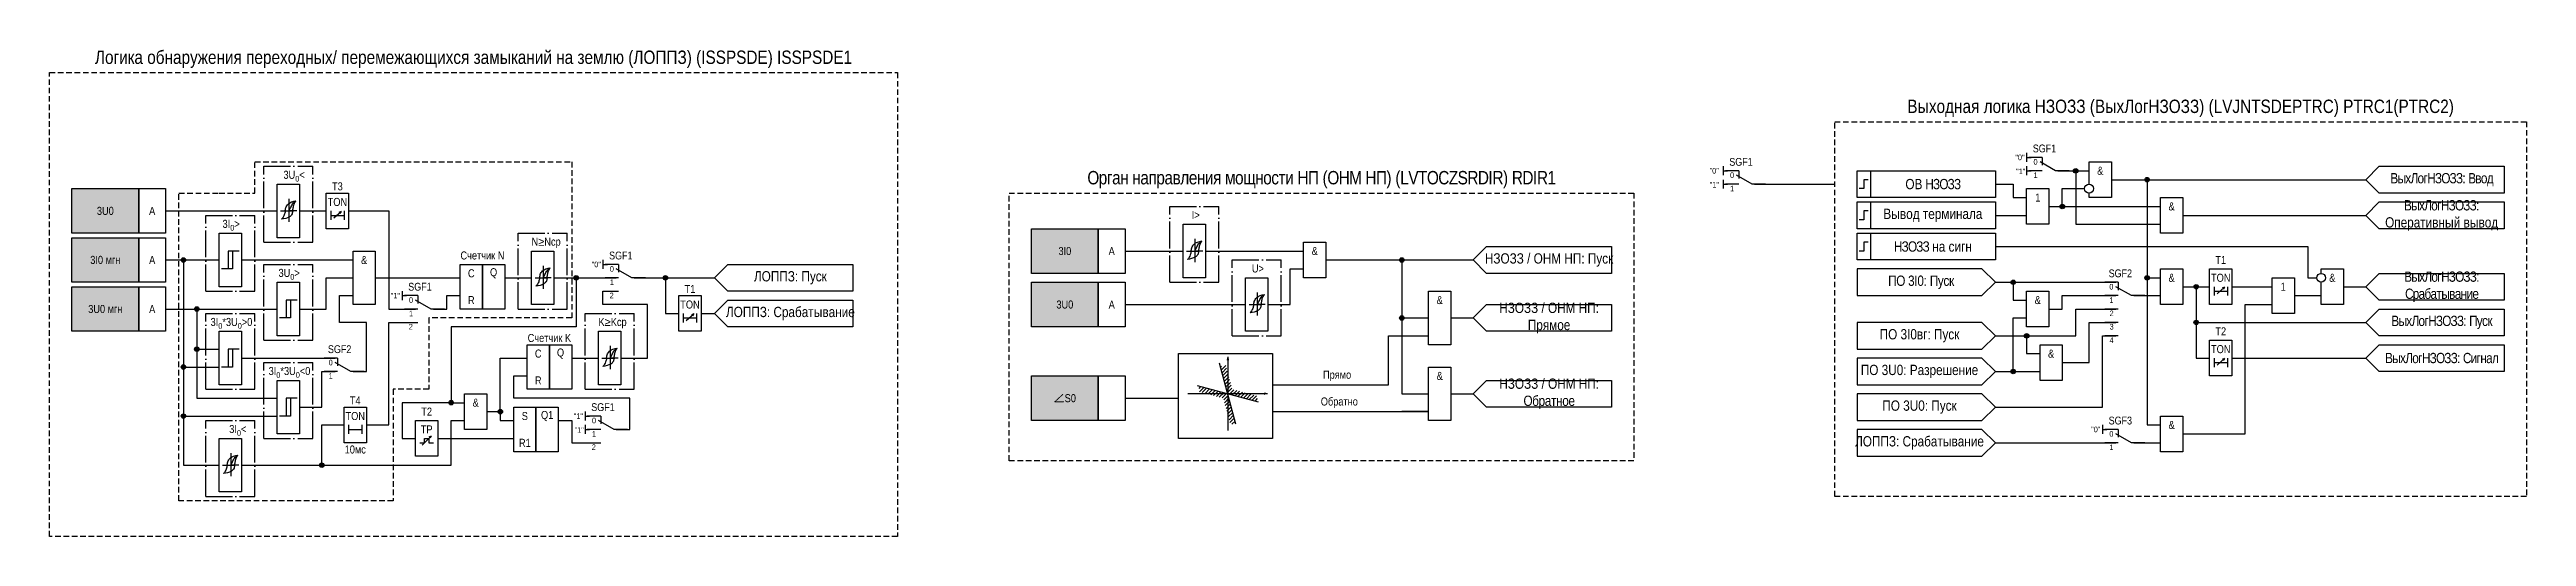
# Model space of a CAD drawing. Header units: millimetres. Extents: x -57 to 1465, y 0 to 506.
# Drawn here: x 801 to 1356, y 379 to 488 of the extents above; entities that cross this region are included whole.
import ezdxf
from ezdxf.enums import TextEntityAlignment as Align

# ---------------------------------------------------------------- set-up
doc = ezdxf.new("R2010")
doc.units = ezdxf.units.MM
doc.linetypes.add('ACAD_ISO04W100', pattern=[30, 24, -3, 0, -3])
doc.linetypes.add('штриховая2', pattern=[0.375, 0.25, -0.125])
doc.layers.add('TEXT', color=7, linetype='Continuous', lineweight=25)
doc.layers.add('Основная', color=7, linetype='Continuous')
doc.styles.add('1.8_Gost_RD', font='ARIALN.TTF', dxfattribs={"height": 1.8})
doc.styles.add('2.5_Gost_RD', font='ARIALN.TTF', dxfattribs={"height": 2.5})
doc.styles.add('3.5_Gost_RD', font='ARIALN.TTF', dxfattribs={"height": 3.5})
doc.styles.add('Вывод', font='ARIALN.TTF', dxfattribs={"height": 2.5})
doc.styles.add('Компонент', font='ARIALN.TTF', dxfattribs={"height": 3.5})

msp = doc.modelspace()

# ---------------------------------------------------------------- texts
at = {"color": 30, "ltscale": 100, "char_height": 3, "attachment_point": 5, "style": '3.5_Gost_RD'}
for s, insert, width in [('Логика обнаружения переходных/ перемежающихся замыканий на землю (ЛОППЗ) (ISSPSDE){\\C6; ISSPSDE1}', (896, 486), 190), ('\\pt147;Выходная логика НЗОЗЗ (ВыхЛогНЗОЗЗ) (LVJNTSDEPTRC) {\\C6;PTRC1(PTRC2)}', (1278.5, 475), 155), ('\\pt147;{\\T0.95;Орган направления мощности НП (ОНМ НП) (LVTOCZSRDIR) \\C6;RDIR1}', (1086, 459), 140)]:
    msp.add_mtext(s, dxfattribs=dict(at, insert=insert, width=width))
at = {"ltscale": 100}
for s, width, insert, char_height, attachment_point, style in [('\\A1;\\pi1.4162;3U{\\H0.7x;\\S^ 0;}<', 8, (852, 461), 1.8, 1, '1.8_Gost_RD'), ('"1"', 2, (1241.6498, 461.4962), 1.25, 1, '3.5_Gost_RD'), ('\\A1;N{\\A0;\\C256;≥Nср}', 8, (909, 446), 1.8, 1, '1.8_Gost_RD'), ('\\A1;\\pi3.30716;3U{\\H0.7x;\\S^ 0;}>', 11, (849, 439), 1.8, 1, '1.8_Gost_RD'), ('2', 2, (927.4093, 433.6607), 1.25, 3, '3.5_Gost_RD'), ('\\A1;K{\\A0;\\C256;≥Kср}', 8, (924, 428), 1.8, 1, '1.8_Gost_RD'), ('2', 2, (1262.5907, 429.6607), 1.25, 1, '3.5_Gost_RD'), ('2', 2, (882.4093, 426.6607), 1.25, 3, '3.5_Gost_RD'), ('4', 2, (1262.5907, 423.6607), 1.25, 1, '3.5_Gost_RD'), ('3', 2, (1262.5907, 426.6607), 1.25, 1, '3.5_Gost_RD'), ('\\A1;\\pi1.09282;3I{\\H0.7x;\\S^ 0;}*3U{\\H0.7x;\\S^ 0;}<0', 11, (849, 417), 1.8, 1, '1.8_Gost_RD'), ('"1"', 2, (918.6405, 403.4962), 1.25, 1, '3.5_Gost_RD'), ('2', 2, (923.4093, 399.6607), 1.25, 3, '3.5_Gost_RD')]:
    msp.add_mtext_dynamic_manual_height_columns(s, width=width, gutter_width=17.5, heights=[0], dxfattribs=dict(at, insert=insert, char_height=char_height, attachment_point=attachment_point, style=style))
at = {"ltscale": 100, "char_height": 1.8, "attachment_point": 5}
for s, insert, width, style in [('&', (1260.5, 461), 5, '2.5_Gost_RD'), ('T3', (865.5, 457.5), 5, '2.5_Gost_RD'), ('1', (1246.5, 455), 5, '2.5_Gost_RD'), ('3U0', (813.5, 452), 15, '1.8_Gost_RD'), ('А', (824, 452), 6, '1.8_Gost_RD'), ('TON', (865.5, 454), 5, '2.5_Gost_RD'), ('&', (1276.5, 453), 5, '2.5_Gost_RD'), ('3I0 мгн', (813.5, 441), 15, '1.8_Gost_RD'), ('А', (824, 441), 6, '1.8_Gost_RD'), ('&', (871.5, 441), 5, '2.5_Gost_RD'), ('C', (895.5, 438), 5, '2.5_Gost_RD'), ('Q', (900.5, 438), 5, '2.5_Gost_RD'), ('3I0', (1028.5, 443), 15, '1.8_Gost_RD'), ('А', (1039, 443), 6, '1.8_Gost_RD'), ('&', (1084.5, 443), 5, '2.5_Gost_RD'), ('T1', (1287.5, 441), 5, '2.5_Gost_RD'), ('R', (895.5, 432), 5, '2.5_Gost_RD'), ('T1', (944.5, 434.5), 5, '2.5_Gost_RD'), ('&', (1112.5, 432), 5, '2.5_Gost_RD'), ('&', (1246.5, 432), 5, '2.5_Gost_RD'), ('&', (1276.5, 437), 5, '2.5_Gost_RD'), ('TON', (1287.5, 437), 5, '2.5_Gost_RD'), ('1', (1301.5, 435), 5, '2.5_Gost_RD'), ('&', (1312.5, 437), 5, '2.5_Gost_RD'), ('3U0 мгн', (813.5, 430), 15, '1.8_Gost_RD'), ('А', (824, 430), 6, '1.8_Gost_RD'), ('TON', (944.5, 431), 5, '2.5_Gost_RD'), ('3U0', (1028.5, 431), 15, '1.8_Gost_RD'), ('А', (1039, 431), 6, '1.8_Gost_RD'), ('TON', (1287.5, 421), 5, '2.5_Gost_RD'), ('T2', (1287.5, 425), 5, '2.5_Gost_RD'), ('C', (910.5, 420), 5, '2.5_Gost_RD'), ('Q', (915.5, 420), 5, '2.5_Gost_RD'), ('&', (1249.5, 420), 5, '2.5_Gost_RD'), ('R', (910.5, 414), 5, '2.5_Gost_RD'), ('{\\fISOCPEUR|b0|i0|c0|p34;∠}S0', (1028.5, 410), 15, '1.8_Gost_RD'), ('Прямо', (1089.5, 415), 18, '2.5_Gost_RD'), ('&', (1112.5, 415), 5, '2.5_Gost_RD'), ('TON', (869.5, 406), 5, '2.5_Gost_RD'), ('T4', (869.5, 409.5), 5, '2.5_Gost_RD'), ('T2', (885.5, 407), 5, '2.5_Gost_RD'), ('&', (896.5, 409), 5, '2.5_Gost_RD'), ('S', (907.5, 406), 5, '2.5_Gost_RD'), ('Q1', (912.5, 406), 5, '2.5_Gost_RD'), ('Обратно', (1090, 409), 18, '2.5_Gost_RD'), ('TP', (885.5, 403), 5, '2.5_Gost_RD'), ('R1', (907.5, 400), 5, '2.5_Gost_RD'), ('&', (1276.5, 404), 5, '2.5_Gost_RD'), ('10мс', (869.5, 398.5), 5, '2.5_Gost_RD')]:
    msp.add_mtext(s, dxfattribs=dict(at, insert=insert, width=width, style=style))
at = {"color": 6, "ltscale": 100, "insert": (1173, 458.4962), "char_height": 1.25, "attachment_point": 1, "style": '3.5_Gost_RD'}
msp.add_mtext_dynamic_manual_height_columns('"1"', width=2, gutter_width=17.5, heights=[0], dxfattribs=at)
at = {"color": 7, "ltscale": 100, "char_height": 1.8, "attachment_point": 1, "style": '1.8_Gost_RD'}
for s, width, insert in [('\\A1;\\pi3.76452;3I{\\H0.7x;\\S^ 0;}>', 11, (836, 450)), ('\\A1;\\pi2.35368; I>', 11, (1054, 452)), ('\\A1;\\pi1.4162;U>', 12.594396, (1069, 440)), ('\\A1;\\pi1.09282;3I{\\H0.7x;\\S^ 0;}*3U{\\H0.7x;\\S^ 0;}>0', 11, (836, 428)), ('\\A1;\\pi2.26452;3I{\\H0.7x;\\S^ 0;}<', 8, (839, 404))]:
    msp.add_mtext_dynamic_manual_height_columns(s, width=width, gutter_width=17.5, heights=[0], dxfattribs=dict(at, insert=insert))
at = {"layer": 'TEXT', "color": 0, "ltscale": 100, "char_height": 2.3, "width": 28, "attachment_point": 5, "style": '2.5_Gost_RD'}
for s, insert in [('{\\C256;ОВ\\A1;\\T0.9; НЗОЗЗ}', (1223, 458)), ('\\A1;{\\T0.9;\\C256;ВыхЛогНЗОЗЗ: Ввод }', (1337, 459)), ('{\\C256;Вывод терминала}', (1223, 451)), ('\\A1;{\\T0.9;\\C256;ВыхЛогНЗОЗЗ\\T1;: Оперативный вывод}', (1337, 451)), ('\\A1;{\\T0.9;\\C256;НЗОЗЗ\\A0;\\T1; на сигн}', (1223, 444)), ('{\\C256;НЗОЗЗ / ОНМ НП: Пуск }', (1137, 441)), ('\\A1;{\\T0.9;\\C256;ВыхЛогНЗОЗЗ: Срабатывание }', (1337, 435)), ('{\\C256;НЗОЗЗ / ОНМ НП: Прямое}', (1137, 428)), ('\\A1;{\\T0.9;\\C256;ВыхЛогНЗОЗЗ: Пуск }', (1337, 427)), ('\\A1;{\\T0.9;\\C256;ВыхЛогНЗОЗЗ: Сигнал}', (1337, 419)), ('{\\C256;НЗОЗЗ / ОНМ НП\\T0.95;: Обратное}', (1137, 411))]:
    msp.add_mtext(s, dxfattribs=dict(at, insert=insert))
at = {"layer": 'TEXT', "ltscale": 100, "attachment_point": 5, "style": '2.5_Gost_RD'}
for s, insert, char_height, width in [('Счетчик N', (898, 442), 1.8, 10), ('ЛОППЗ: Пуск', (967, 437), 2.3, 28), ('{\\T0.95; ПО 3I0: Пуск}', (1220, 436), 2.3, 28), ('ЛОППЗ: Срабатывание', (967, 429), 2.3, 28), ('Счетчик K', (913, 423.5), 1.8, 10), ('ПО 3I0вг: Пуск', (1220, 424), 2.3, 28), ('ПО 3U0: Разрешение', (1220, 416), 2.3, 28), ('ПО 3U0: Пуск', (1220, 408), 2.3, 28), ('ЛОППЗ: Срабатывание', (1220, 400), 2.3, 28)]:
    msp.add_mtext(s, dxfattribs=dict(at, insert=insert, char_height=char_height, width=width))

# ---------------------------------------------------------------- blocks, each defined once
blk = doc.blocks.new('*U94')
at = {"layer": 'Основная', "linetype": 'ACAD_ISO04W100', "ltscale": 0.25}
for p, q in [((0, 0), (11, 0)), ((0, -17), (0, 0)), ((11, -17), (11, 0)), ((0, -17), (11, -17))]:
    blk.add_line(p, q, dxfattribs=at)
at = {"layer": 'Основная', "style": 'Компонент'}
blk.add_attdef('ОУ', text='', height=3.5, dxfattribs=at).set_placement((11, 0), align=Align.MIDDLE_CENTER)
blk = doc.blocks.new('Точка')
at = {"ltscale": 100}
h = blk.add_hatch(color=256, dxfattribs=at)
h.dxf.hatch_style = 1
edge = h.paths.add_edge_path()
edge.add_arc((0, 0), 0.5, 0, 360)
blk.add_circle((0, 0), 0.5, dxfattribs=at)
blk = doc.blocks.new('*U81')
at = {"layer": 'Основная', "color": 0}
blk.add_line((0, 0), (7, 4), dxfattribs=at)
at = {"layer": 'Основная', "ltscale": 0.35}
blk.add_line((6, 6), (6, 2.5), dxfattribs=at)
blk = doc.blocks.new('*U92')
at = {"layer": 'Основная', "color": 0}
for p, q in [((-3, 6), (-9, 6)), ((-3, 0), (-9, 0)), ((9, 0), (3, 0))]:
    blk.add_line(p, q, dxfattribs=at)
at = {"layer": 'Основная', "ltscale": 0.25, "xscale": -1}
blk.add_blockref('*U81', (3, 0), dxfattribs=at)
at = {"layer": 'Основная'}
for tag, height, style, p in [('ОУ', 3.5, 'Компонент', (-2, 10)), ('В1', 2.5, 'Вывод', (-13, 6)), ('В2', 2.5, 'Вывод', (-6, 4)), ('В3', 2.5, 'Вывод', (-6, -2))]:
    blk.add_attdef(tag, text='', height=height, dxfattribs=dict(at, style=style)).set_placement(p, align=Align.MIDDLE_CENTER)
blk = doc.blocks.new('*U83')
at = {"layer": 'Основная', "color": 0}
for p, q in [((-3, 6), (-9, 6)), ((-3, 0), (-9, 0)), ((9, 0), (3, 0))]:
    blk.add_line(p, q, dxfattribs=at)
at = {"layer": 'Основная', "ltscale": 0.25, "xscale": -1}
blk.add_blockref('*U81', (3, 0), dxfattribs=at)
at = {"layer": 'Основная'}
for tag, height, style, p in [('ОУ', 3.5, 'Компонент', (-2, 10)), ('В1', 2.5, 'Вывод', (-14, 6)), ('В2', 2.5, 'Вывод', (-6, 4)), ('В3', 2.5, 'Вывод', (-6, -2))]:
    blk.add_attdef(tag, text='', height=height, dxfattribs=dict(at, style=style)).set_placement(p, align=Align.MIDDLE_CENTER)

# ---------------------------------------------------------------- hatches: boundary and pattern name
at = {"ltscale": 100, "true_color": 0xef8637}
h = msp.add_hatch(color=30, dxfattribs=at)
h.dxf.hatch_style = 1
h.paths.add_polyline_path([(806, 457), (821, 457), (821, 447), (806, 447)])
h = msp.add_hatch(color=30, dxfattribs=at)
h.dxf.hatch_style = 1
h.paths.add_polyline_path([(806, 446), (821, 446), (821, 436), (806, 436)])
h = msp.add_hatch(color=30, dxfattribs=at)
h.dxf.hatch_style = 1
h.paths.add_polyline_path([(1021, 448), (1036, 448), (1036, 438), (1021, 438)])
h = msp.add_hatch(color=30, dxfattribs=at)
h.dxf.hatch_style = 1
h.paths.add_polyline_path([(806, 435), (821, 435), (821, 425), (806, 425)])
h = msp.add_hatch(color=30, dxfattribs=at)
h.dxf.hatch_style = 1
h.paths.add_polyline_path([(1021, 436), (1036, 436), (1036, 426), (1021, 426)])
at = {"ltscale": 100}
h = msp.add_hatch(dxfattribs=at)
h.set_pattern_fill('ANSI31', color=256, scale=0.18)
h.set_pattern_definition([(45, (-69, 227), (-0.40411153, 0.40411153), [])])
edge = h.paths.add_edge_path()
edge.add_line((1071.7049, 410.4714), (1066, 412))
edge.add_line((1066, 412), (1064.5637, 417.3604))
edge.add_arc((1065.0699, 410.7392), 6.6405, 94.371739, 105)
edge.add_line((1063.3512, 417.1534), (1065, 411))
edge.add_line((1065, 411), (1071.5406, 409.2474))
edge.add_arc((1065.0699, 410.7392), 6.6405, 347.017688, 357.688134)
edge = h.paths.add_edge_path()
edge.add_line((1058.471, 411.4815), (1064, 410))
edge.add_line((1064, 410), (1065.5761, 404.1181))
edge.add_arc((1065.0699, 410.7392), 6.6405, 274.371739, 285)
edge.add_line((1066.7886, 404.325), (1065, 411))
edge.add_line((1065, 411), (1058.7201, 412.6827))
edge.add_arc((1065.0699, 410.7392), 6.6405, 162.982312, 173.582199)
h = msp.add_hatch(color=256, dxfattribs=at)
h.dxf.hatch_style = 1
h.paths.add_polyline_path([(1065, 419.2509), (1064.8811, 418.5589, -0.30517304), (1065.0027, 418.6415)])
h.paths.add_polyline_path([(1065, 419.2509), (1065.0027, 418.6415, -0.30517304), (1065.1249, 418.56)])
at = {"ltscale": 100, "true_color": 0xef8637}
h = msp.add_hatch(color=30, dxfattribs=at)
h.dxf.hatch_style = 1
h.paths.add_polyline_path([(1021, 415), (1036, 415), (1036, 405), (1021, 405)])
at = {"ltscale": 100}
h = msp.add_hatch(color=256, dxfattribs=at)
h.dxf.hatch_style = 1
h.paths.add_polyline_path([(1073.9352, 411), (1073.2433, 411.1194, -0.30517304), (1073.3258, 410.9978)])
h.paths.add_polyline_path([(1073.9352, 411), (1073.3258, 410.9978, -0.30517304), (1073.2442, 410.8756)])

# ---------------------------------------------------------------- linework, layer by layer
at = {"color": 6, "ltscale": 100}
for p, q in [((1176, 462), (1176, 460)), ((1176, 461), (1177, 461)), ((1176, 459), (1176, 457)), ((1176, 458), (1177, 458))]:
    msp.add_line(p, q, dxfattribs=at)
at = {"ltscale": 100}
for p, q in [((1244, 465), (1244, 463)), ((1244, 464), (1245, 464)), ((1244, 462), (1244, 460)), ((1244, 461), (1245, 461)), ((852.7865, 452.0009), (854.6014, 452.0009)), ((853.8108, 452), (855.491, 452)), ((856.4163, 452.0028), (854.6014, 452.0009)), ((864.6716, 450.4146), (866.3426, 451.9005)), ((866.3426, 451.9005), (865.8206, 451.6777)), ((866.3426, 451.9005), (866.0758, 451.4341)), ((1279, 451), (1320, 451)), ((925, 441), (925, 439)), ((925, 440), (926, 440)), ((1087, 441), (1115, 441)), ((1104, 441), (1104, 411)), ((1115, 441), (1120, 441)), ((880, 434), (880, 432)), ((880, 433), (881, 433)), ((909.7865, 437.0009), (911.6014, 437.0009)), ((910.8108, 437), (912.491, 437)), ((913.4163, 437.0028), (911.6014, 437.0009)), ((925.5, 434), (928.5, 434)), ((943.6716, 427.4146), (945.3426, 428.9005)), ((945.3426, 428.9005), (944.8206, 428.6777)), ((945.3426, 428.9005), (945.0758, 428.4341)), ((1104, 428), (1110, 428)), ((1115, 428), (1120, 428)), ((1264.5, 430), (1261.5, 430)), ((880.5, 427), (883.5, 427)), ((1264.5, 427), (1261.5, 427)), ((1264.5, 424), (1261.5, 424)), ((924.7865, 419.0009), (926.6014, 419.0009)), ((925.8108, 419), (927.491, 419)), ((928.4163, 419.0028), (926.6014, 419.0009)), ((1066.8301, 404.1699), (1063.1699, 417.8301)), ((1065, 419.2509), (1064.8811, 418.5589)), ((1065, 419.2509), (1065, 402.7491)), ((1065, 419.2509), (1065.1249, 418.56)), ((1073.9352, 411), (1056.0648, 411)), ((1058.1699, 412.8301), (1071.8301, 409.1699)), ((1073.9352, 411), (1073.2433, 411.1194)), ((1073.9352, 411), (1073.2442, 410.8756)), ((1104, 411), (1110, 411)), ((1115, 411), (1120, 411)), ((921, 407), (921, 405)), ((921, 406), (922, 406)), ((1042, 410), (1054, 410)), ((884.5, 399.5), (886.5, 401.5)), ((886.5, 401.5), (885.9915, 401.2478)), ((886.5, 401.5), (886.2602, 401.0192)), ((921, 404), (921, 402)), ((921, 403), (922, 403)), ((921.5, 400), (924.5, 400)), ((1261, 404), (1261, 402)), ((1261, 403), (1262, 403)), ((1268, 400), (1274, 400))]:
    msp.add_line(p, q, dxfattribs=at)
for p, q in [((854.6, 454.72), (854.6, 449.52)), ((1057.6, 445.72), (1057.6, 440.52)), ((911.6, 439.72), (911.6, 434.52)), ((1071.6, 433.72), (1071.6, 428.52)), ((926.6, 421.72), (926.6, 416.52)), ((841.6, 397.72), (841.6, 392.52))]:
    msp.add_line(p, q)
at = {"color": 7, "ltscale": 100}
for p, q in [((1055.7865, 443.0009), (1057.6014, 443.0009)), ((1056.8108, 443), (1058.491, 443)), ((1059.4163, 443.0028), (1057.6014, 443.0009)), ((1286.6716, 433.4146), (1288.3426, 434.9005)), ((1288.3426, 434.9005), (1287.8206, 434.6777)), ((1288.3426, 434.9005), (1288.0758, 434.4341)), ((1069.7865, 431.0009), (1071.6014, 431.0009)), ((1070.8108, 431), (1072.491, 431)), ((1073.4163, 431.0028), (1071.6014, 431.0009)), ((1286.6716, 417.4146), (1288.3426, 418.9005)), ((1288.3426, 418.9005), (1287.8206, 418.6777)), ((1288.3426, 418.9005), (1288.0758, 418.4341)), ((839.7865, 395.0009), (841.6014, 395.0009)), ((840.8108, 395), (842.491, 395)), ((843.4163, 395.0028), (841.6014, 395.0009))]:
    msp.add_line(p, q, dxfattribs=at)
at = {"color": 3, "linetype": 'штриховая2', "ltscale": 5}
msp.add_lwpolyline([(801, 483), (991, 483), (991, 379), (801, 379)], close=True, dxfattribs=at)
at = {"color": 7, "linetype": 'штриховая2', "ltscale": 5}
for points in [[(1201, 472), (1356, 472), (1356, 388), (1201, 388)], [(1016, 456), (1156, 456), (1156, 396), (1016, 396)]]:
    msp.add_lwpolyline(points, close=True, dxfattribs=at)
at = {"color": 251, "linetype": 'штриховая2', "ltscale": 5, "true_color": 0x58595b}
msp.add_lwpolyline([(839, 456), (847, 456), (847, 463), (918, 463), (918, 428), (886, 428), (886, 412), (878, 412), (878, 387), (830, 387), (830, 456), (839, 456)], dxfattribs=at)
at = {"ltscale": 100}
for points in [[(1206, 461), (1209, 461), (1209, 455), (1206, 455)], [(1206, 461), (1237, 461), (1237, 455), (1206, 455)], [(806, 457), (821, 457), (821, 447), (806, 447)], [(821, 457), (827, 457), (827, 447), (821, 447)], [(852, 458), (857, 458), (857, 446), (852, 446)], [(863, 456), (868, 456), (868, 448), (863, 448)], [(1244, 457), (1249, 457), (1249, 449), (1244, 449)], [(1206, 454), (1237, 454), (1237, 448), (1206, 448)], [(1206, 454), (1209, 454), (1209, 448), (1206, 448)], [(1274, 455), (1279, 455), (1279, 447), (1274, 447)], [(806, 446), (821, 446), (821, 436), (806, 436)], [(821, 446), (827, 446), (827, 436), (821, 436)], [(839, 447), (844, 447), (844, 435), (839, 435)], [(1021, 448), (1036, 448), (1036, 438), (1021, 438)], [(1036, 448), (1042, 448), (1042, 438), (1036, 438)], [(1055, 449), (1060, 449), (1060, 437), (1055, 437)], [(1082, 445), (1087, 445), (1087, 437), (1082, 437)], [(1206, 447), (1237, 447), (1237, 441), (1206, 441)], [(1206, 447), (1209, 447), (1209, 441), (1206, 441)], [(869, 443), (874, 443), (874, 431), (869, 431)], [(893, 440), (898, 440), (898, 430), (893, 430)], [(898, 440), (903, 440), (903, 430), (898, 430)], [(909, 443), (914, 443), (914, 431), (909, 431)], [(1274, 439), (1279, 439), (1279, 431), (1274, 431)], [(1285, 439), (1290, 439), (1290, 431), (1285, 431)], [(806, 435), (821, 435), (821, 425), (806, 425)], [(821, 435), (827, 435), (827, 425), (821, 425)], [(852, 436), (857, 436), (857, 424), (852, 424)], [(942, 433), (947, 433), (947, 425), (942, 425)], [(1021, 436), (1036, 436), (1036, 426), (1021, 426)], [(1036, 436), (1042, 436), (1042, 426), (1036, 426)], [(1069, 437), (1074, 437), (1074, 425), (1069, 425)], [(1110, 434), (1115, 434), (1115, 422), (1110, 422)], [(1244, 434), (1249, 434), (1249, 426), (1244, 426)], [(1299, 437), (1304, 437), (1304, 429), (1299, 429)], [(839, 425), (844, 425), (844, 413), (839, 413)], [(908, 422), (913, 422), (913, 412), (908, 412)], [(913, 422), (918, 422), (918, 412), (913, 412)], [(924, 425), (929, 425), (929, 413), (924, 413)], [(1247, 422), (1252, 422), (1252, 414), (1247, 414)], [(1285, 423), (1290, 423), (1290, 415), (1285, 415)], [(1054, 420), (1075, 420), (1075, 401), (1054, 401)], [(1110, 417), (1115, 417), (1115, 405), (1110, 405)], [(852, 414), (857, 414), (857, 402), (852, 402)], [(894, 411), (899, 411), (899, 403), (894, 403)], [(1021, 415), (1036, 415), (1036, 405), (1021, 405)], [(1036, 415), (1042, 415), (1042, 405), (1036, 405)], [(867, 408), (872, 408), (872, 400), (867, 400)], [(905, 408), (910, 408), (910, 398), (905, 398)], [(910, 408), (915, 408), (915, 398), (910, 398)], [(1274, 406), (1279, 406), (1279, 398), (1274, 398)], [(839, 401), (844, 401), (844, 389), (839, 389)], [(883, 405), (888, 405), (888, 397), (883, 397)]]:
    msp.add_lwpolyline(points, close=True, dxfattribs=at)
for points in [[(1251, 461), (1258, 461)], [(1251, 461), (1255, 461), (1255, 449), (1274, 449)], [(1258, 458), (1258, 463), (1263, 463), (1263, 455), (1258, 455), (1258, 456)], [(1320, 459), (1323, 462), (1351, 462), (1351, 456), (1323, 456), (1320, 459)], [(1237, 458), (1241, 458), (1241, 455), (1244, 455)], [(1249, 453), (1252, 453), (1252, 457), (1257, 457)], [(1263, 459), (1320, 459)], [(1263, 459), (1271, 459), (1271, 404), (1274, 404)], [(1263, 459), (1271, 459), (1271, 437), (1274, 437)], [(827, 452), (852, 452)], [(857, 452), (863, 452)], [(864, 452), (864, 450)], [(864, 451), (867, 451)], [(867, 452), (867, 450)], [(868, 452), (877, 452), (877, 430), (883, 430)], [(1237, 451), (1244, 451)], [(1249, 453), (1274, 453)], [(1320, 451), (1323, 454), (1351, 454), (1351, 448), (1323, 448), (1320, 451)], [(1120, 441), (1123, 444), (1151, 444), (1151, 438), (1123, 438), (1120, 441)], [(1237, 444), (1307, 444), (1307, 437), (1309, 437)], [(827, 441), (839, 441)], [(827, 441), (831, 441), (831, 417), (839, 417)], [(827, 441), (831, 441), (831, 406), (852, 406)], [(827, 441), (831, 441), (831, 395), (839, 395)], [(843.5, 443), (841, 443), (841, 439), (839.5, 439)], [(843.5, 443), (842, 443), (842, 439), (839.5, 439)], [(844, 441), (869, 441)], [(950, 437), (953, 440), (981, 440), (981, 434), (953, 434), (950, 437)], [(1042, 443), (1055, 443)], [(1060, 443), (1082, 443)], [(1074, 431), (1079, 431), (1079, 439), (1082, 439)], [(1237, 436), (1234, 439), (1206, 439), (1206, 433), (1234, 433), (1237, 436)], [(1310, 438), (1310, 439), (1315, 439), (1315, 431), (1310, 431), (1310, 436)], [(857, 430), (863, 430), (863, 437), (869, 437)], [(869, 416), (872, 416), (872, 427), (866, 427), (866, 433), (869, 433)], [(874, 437), (893, 437)], [(914, 437), (919, 437), (919, 426), (891, 426), (891, 409), (880, 409), (880, 401), (883, 401)], [(887, 430), (890, 430), (890, 433), (893, 433)], [(914, 437), (919, 437), (919, 426), (891, 426), (891, 409), (894, 409)], [(903, 437), (909, 437)], [(914, 437), (928, 437)], [(929, 419), (935, 419), (935, 431), (925, 431), (925, 434), (928, 434)], [(932, 437), (936, 437)], [(936, 437), (950, 437)], [(936, 437), (939, 437), (939, 429), (942, 429)], [(1237, 436), (1264, 436)], [(1237, 436), (1241, 436), (1241, 432), (1244, 432)], [(1249, 430), (1252, 430), (1252, 433), (1264, 433)], [(1268, 433), (1274, 433)], [(1279, 435), (1285, 435)], [(1279, 435), (1282, 435), (1282, 427), (1320, 427)], [(1279, 435), (1282, 435), (1282, 419), (1285, 419)], [(1286, 435), (1286, 433)], [(1286, 434), (1289, 434)], [(1289, 435), (1289, 433)], [(1290, 435), (1299, 435)], [(1304, 433), (1310, 433)], [(1315, 435), (1320, 435)], [(1320, 435), (1323, 438), (1351, 438), (1351, 432), (1323, 432), (1320, 435)], [(827, 430), (852, 430)], [(827, 430), (834, 430), (834, 421), (839, 421)], [(827, 430), (834, 430), (834, 410), (852, 410)], [(856.5, 432), (854, 432), (854, 428), (852.5, 428)], [(856.5, 432), (855, 432), (855, 428), (852.5, 428)], [(943, 429), (943, 427)], [(943, 428), (946, 428)], [(946, 429), (946, 427)], [(947, 429), (950, 429)], [(950, 429), (953, 432), (981, 432), (981, 426), (953, 426), (950, 429)], [(1042, 431), (1069, 431)], [(1120, 428), (1123, 431), (1151, 431), (1151, 425), (1123, 425), (1120, 428)], [(1237, 424), (1255, 424), (1255, 430), (1264, 430)], [(1237, 416), (1241, 416), (1241, 428), (1244, 428)], [(1279, 402), (1293, 402), (1293, 431), (1299, 431)], [(1320, 427), (1323, 430), (1351, 430), (1351, 424), (1323, 424), (1320, 427)], [(872, 404), (877, 404), (877, 427), (883, 427)], [(1075, 413), (1101, 413), (1101, 424), (1110, 424)], [(1237, 424), (1234, 427), (1206, 427), (1206, 421), (1234, 421), (1237, 424)], [(1237, 424), (1244, 424), (1244, 420), (1247, 420)], [(1237, 408), (1261, 408), (1261, 424), (1264, 424)], [(1252, 418), (1258, 418), (1258, 427), (1264, 427)], [(1320, 419), (1323, 422), (1351, 422), (1351, 416), (1323, 416), (1320, 419)], [(843.5, 421), (841, 421), (841, 417), (839.5, 417)], [(843.5, 421), (842, 421), (842, 417), (839.5, 417)], [(844, 419), (865, 419)], [(899, 407), (902, 407), (902, 419), (908, 419)], [(918, 419), (924, 419)], [(1237, 416), (1234, 419), (1206, 419), (1206, 413), (1234, 413), (1237, 416)], [(1286, 419), (1286, 417)], [(1286, 418), (1289, 418)], [(1289, 419), (1289, 417)], [(1290, 419), (1320, 419)], [(857, 408), (862, 408), (862, 416), (865, 416)], [(928, 403), (931, 403), (931, 410), (905, 410), (905, 415), (908, 415)], [(1058.1699, 412.8301), (1071.8301, 409.1699)], [(1120, 411), (1123, 414), (1151, 414), (1151, 408), (1123, 408), (1120, 411)], [(1237, 408), (1234, 411), (1206, 411), (1206, 405), (1234, 405), (1237, 408)], [(1237, 416), (1247, 416)], [(856.5, 410), (854, 410), (854, 406), (852.5, 406)], [(856.5, 410), (855, 410), (855, 406), (852.5, 406)], [(899, 407), (902, 407), (902, 405), (905, 405)], [(1075, 407), (1110, 407), (1104, 407)], [(844, 395), (891, 395), (891, 405), (894, 405)], [(844, 395), (862, 395), (862, 404), (867, 404)], [(868, 404), (868, 402)], [(868, 403), (871, 403)], [(871, 404), (871, 402)], [(884, 400), (885, 400), (885, 401), (886, 401), (886, 400), (887, 400)], [(888, 401), (905, 401)], [(915, 405), (918, 405), (918, 400), (924, 400)], [(1237, 400), (1234, 403), (1206, 403), (1206, 397), (1234, 397), (1237, 400)], [(1237, 400), (1264, 400)]]:
    msp.add_lwpolyline(points, dxfattribs=at)
at = {"color": 6, "ltscale": 100}
msp.add_lwpolyline([(1183, 458), (1201, 458)], dxfattribs=at)
at = {"lineweight": 30, "ltscale": 100}
for points in [[(1208.5, 459), (1207.5, 459), (1207.5, 457), (1206.5, 457)], [(1208.5, 452), (1207.5, 452), (1207.5, 450), (1206.5, 450)], [(1208.5, 445), (1207.5, 445), (1207.5, 443), (1206.5, 443)]]:
    msp.add_lwpolyline(points, dxfattribs=at)
msp.add_circle((1258, 457), 1)
at = {"ltscale": 100}
msp.add_circle((1310, 437), 1, dxfattribs=at)
for centre, start, end in [((1065.0032, 418.5099), 22.366304, 158.132512), ((1073.1942, 410.9973), 292.323869, 68.090076)]:
    msp.add_arc(centre, 0.1316, start, end, dxfattribs=at)
for points in [[(853.8, 451.92), (853.6, 451.1319), (853, 450.12)], [(855.4795, 451.92), (855.2473, 451.1319), (854.7586, 450.6696), (853, 450.12)], [(853.8, 451.92), (853.9527, 452.7081), (854.4415, 453.5439), (856.2, 454.257)], [(854.6014, 452.0009), (855, 452.72), (855.4669, 453.5973), (856.2, 454.257)], [(855.4795, 451.92), (855.6, 452.7081), (855.8118, 453.5439), (856.2, 454.257)], [(1056.8, 442.92), (1056.9527, 443.7081), (1057.4415, 444.5439), (1059.2, 445.257)], [(1057.6014, 443.0009), (1058, 443.72), (1058.4669, 444.5973), (1059.2, 445.257)], [(1058.4795, 442.92), (1058.6, 443.7081), (1058.8118, 444.5439), (1059.2, 445.257)], [(910.8, 436.92), (910.9527, 437.7081), (911.4415, 438.5439), (913.2, 439.257)], [(911.6014, 437.0009), (912, 437.72), (912.4669, 438.5973), (913.2, 439.257)], [(912.4795, 436.92), (912.6, 437.7081), (912.8118, 438.5439), (913.2, 439.257)], [(1056.8, 442.92), (1056.6, 442.1319), (1056, 441.12)], [(1058.4795, 442.92), (1058.2473, 442.1319), (1057.7586, 441.6696), (1056, 441.12)], [(910.8, 436.92), (910.6, 436.1319), (910, 435.12)], [(912.4795, 436.92), (912.2473, 436.1319), (911.7586, 435.6696), (910, 435.12)], [(1070.8, 430.92), (1070.9527, 431.7081), (1071.4415, 432.5439), (1073.2, 433.257)], [(1071.6014, 431.0009), (1072, 431.72), (1072.4669, 432.5973), (1073.2, 433.257)], [(1072.4795, 430.92), (1072.6, 431.7081), (1072.8118, 432.5439), (1073.2, 433.257)], [(1070.8, 430.92), (1070.6, 430.1319), (1070, 429.12)], [(1072.4795, 430.92), (1072.2473, 430.1319), (1071.7586, 429.6696), (1070, 429.12)], [(925.8, 418.92), (925.6, 418.1319), (925, 417.12)], [(927.4795, 418.92), (927.2473, 418.1319), (926.7586, 417.6696), (925, 417.12)], [(925.8, 418.92), (925.9527, 419.7081), (926.4415, 420.5439), (928.2, 421.257)], [(926.6014, 419.0009), (927, 419.72), (927.4669, 420.5973), (928.2, 421.257)], [(927.4795, 418.92), (927.6, 419.7081), (927.8118, 420.5439), (928.2, 421.257)], [(840.8, 394.92), (840.6, 394.1319), (840, 393.12)], [(842.4795, 394.92), (842.2473, 394.1319), (841.7586, 393.6696), (840, 393.12)], [(840.8, 394.92), (840.9527, 395.7081), (841.4415, 396.5439), (843.2, 397.257)], [(841.6014, 395.0009), (842, 395.72), (842.4669, 396.5973), (843.2, 397.257)], [(842.4795, 394.92), (842.6, 395.7081), (842.8118, 396.5439), (843.2, 397.257)]]:
    msp.add_spline(points, degree=3)

# ---------------------------------------------------------------- block references
for p in [(1255, 461), (1271, 459), (1252, 453), (1104, 441), (919, 437), (939, 437), (1241, 436), (1271, 437), (1282, 435), (1104, 428), (1282, 427), (1244, 424), (1241, 416), (891, 409), (902, 407), (862, 395)]:
    msp.add_blockref('Точка', p, dxfattribs=at)
at = {"color": 6, "ltscale": 100}
for p in [(831, 441), (834, 430), (831, 417), (834, 421), (831, 406)]:
    msp.add_blockref('Точка', p, dxfattribs=at)
at = {"layer": 'Основная', "ltscale": 0.25, "xscale": 0.5, "yscale": 0.5, "zscale": 0.5}
for p, values in [((1249, 461), {'ОУ': 'SGF1', 'В1': '"0"', 'В2': '0', 'В3': '1'}), ((930, 437), {'ОУ': 'SGF1', 'В1': '"0"', 'В2': '0', 'В3': '1'}), ((885, 430), {'ОУ': 'SGF1', 'В1': '"1"', 'В2': '0', 'В3': '1'}), ((926, 403), {'ОУ': 'SGF1', 'В1': '"1"', 'В2': '0', 'В3': '1'}), ((1266, 400), {'ОУ': 'SGF3', 'В1': '"0"', 'В2': '0', 'В3': '1'})]:
    msp.add_blockref('*U92', p, dxfattribs=at).add_auto_attribs(values)
at = {"layer": 'Основная', "ltscale": 0.25}
for p in [(849, 462), (836, 451), (1052, 453), (906, 447), (849, 440), (1066, 441), (836, 429), (921, 429), (849, 418), (836, 405)]:
    msp.add_blockref('*U94', p, dxfattribs=at)
at = {"layer": 'Основная', "color": 6, "ltscale": 0.25, "xscale": 0.5, "yscale": 0.5, "zscale": 0.5}
msp.add_blockref('*U83', (1181, 458), dxfattribs=at).add_auto_attribs({'ОУ': 'SGF1', 'В1': '"0"', 'В2': '0', 'В3': '1'})
at = {"layer": 'Основная', "ltscale": 0.25}
ref = msp.add_blockref('*U83', (1266, 433), dxfattribs=dict(at, xscale=0.5, yscale=0.5, zscale=0.5))
ref.add_attrib('ОУ', 'SGF2', dxfattribs={"height": 1.75, "style": 'Компонент'}).set_placement((1265, 438), align=Align.MIDDLE_CENTER)
ref.add_attrib('В2', '0', dxfattribs={"height": 1.25, "style": 'Вывод'}).set_placement((1263, 435), align=Align.MIDDLE_CENTER)
ref.add_attrib('В3', '1', dxfattribs={"height": 1.25, "style": 'Вывод'}).set_placement((1263, 432), align=Align.MIDDLE_CENTER)
ref = msp.add_blockref('*U92', (867, 416), dxfattribs=dict(at, xscale=0.5, yscale=0.5, zscale=0.5))
ref.add_attrib('ОУ', 'SGF2', dxfattribs={"height": 1.75, "style": 'Компонент'}).set_placement((866, 421), align=Align.MIDDLE_CENTER)
ref.add_attrib('В2', '0', dxfattribs={"height": 1.25, "style": 'Вывод'}).set_placement((864, 418), align=Align.MIDDLE_CENTER)
ref.add_attrib('В3', '1', dxfattribs={"height": 1.25, "style": 'Вывод'}).set_placement((864, 415), align=Align.MIDDLE_CENTER)

msp.set_redraw_order([(e.dxf.handle, doc.entitydb.next_handle()) for e in msp.query("TEXT MTEXT ATTDEF DIMENSION ARC_DIMENSION")])  # texts and dimensions are drawn at this point

doc.saveas('drawing.dxf')
